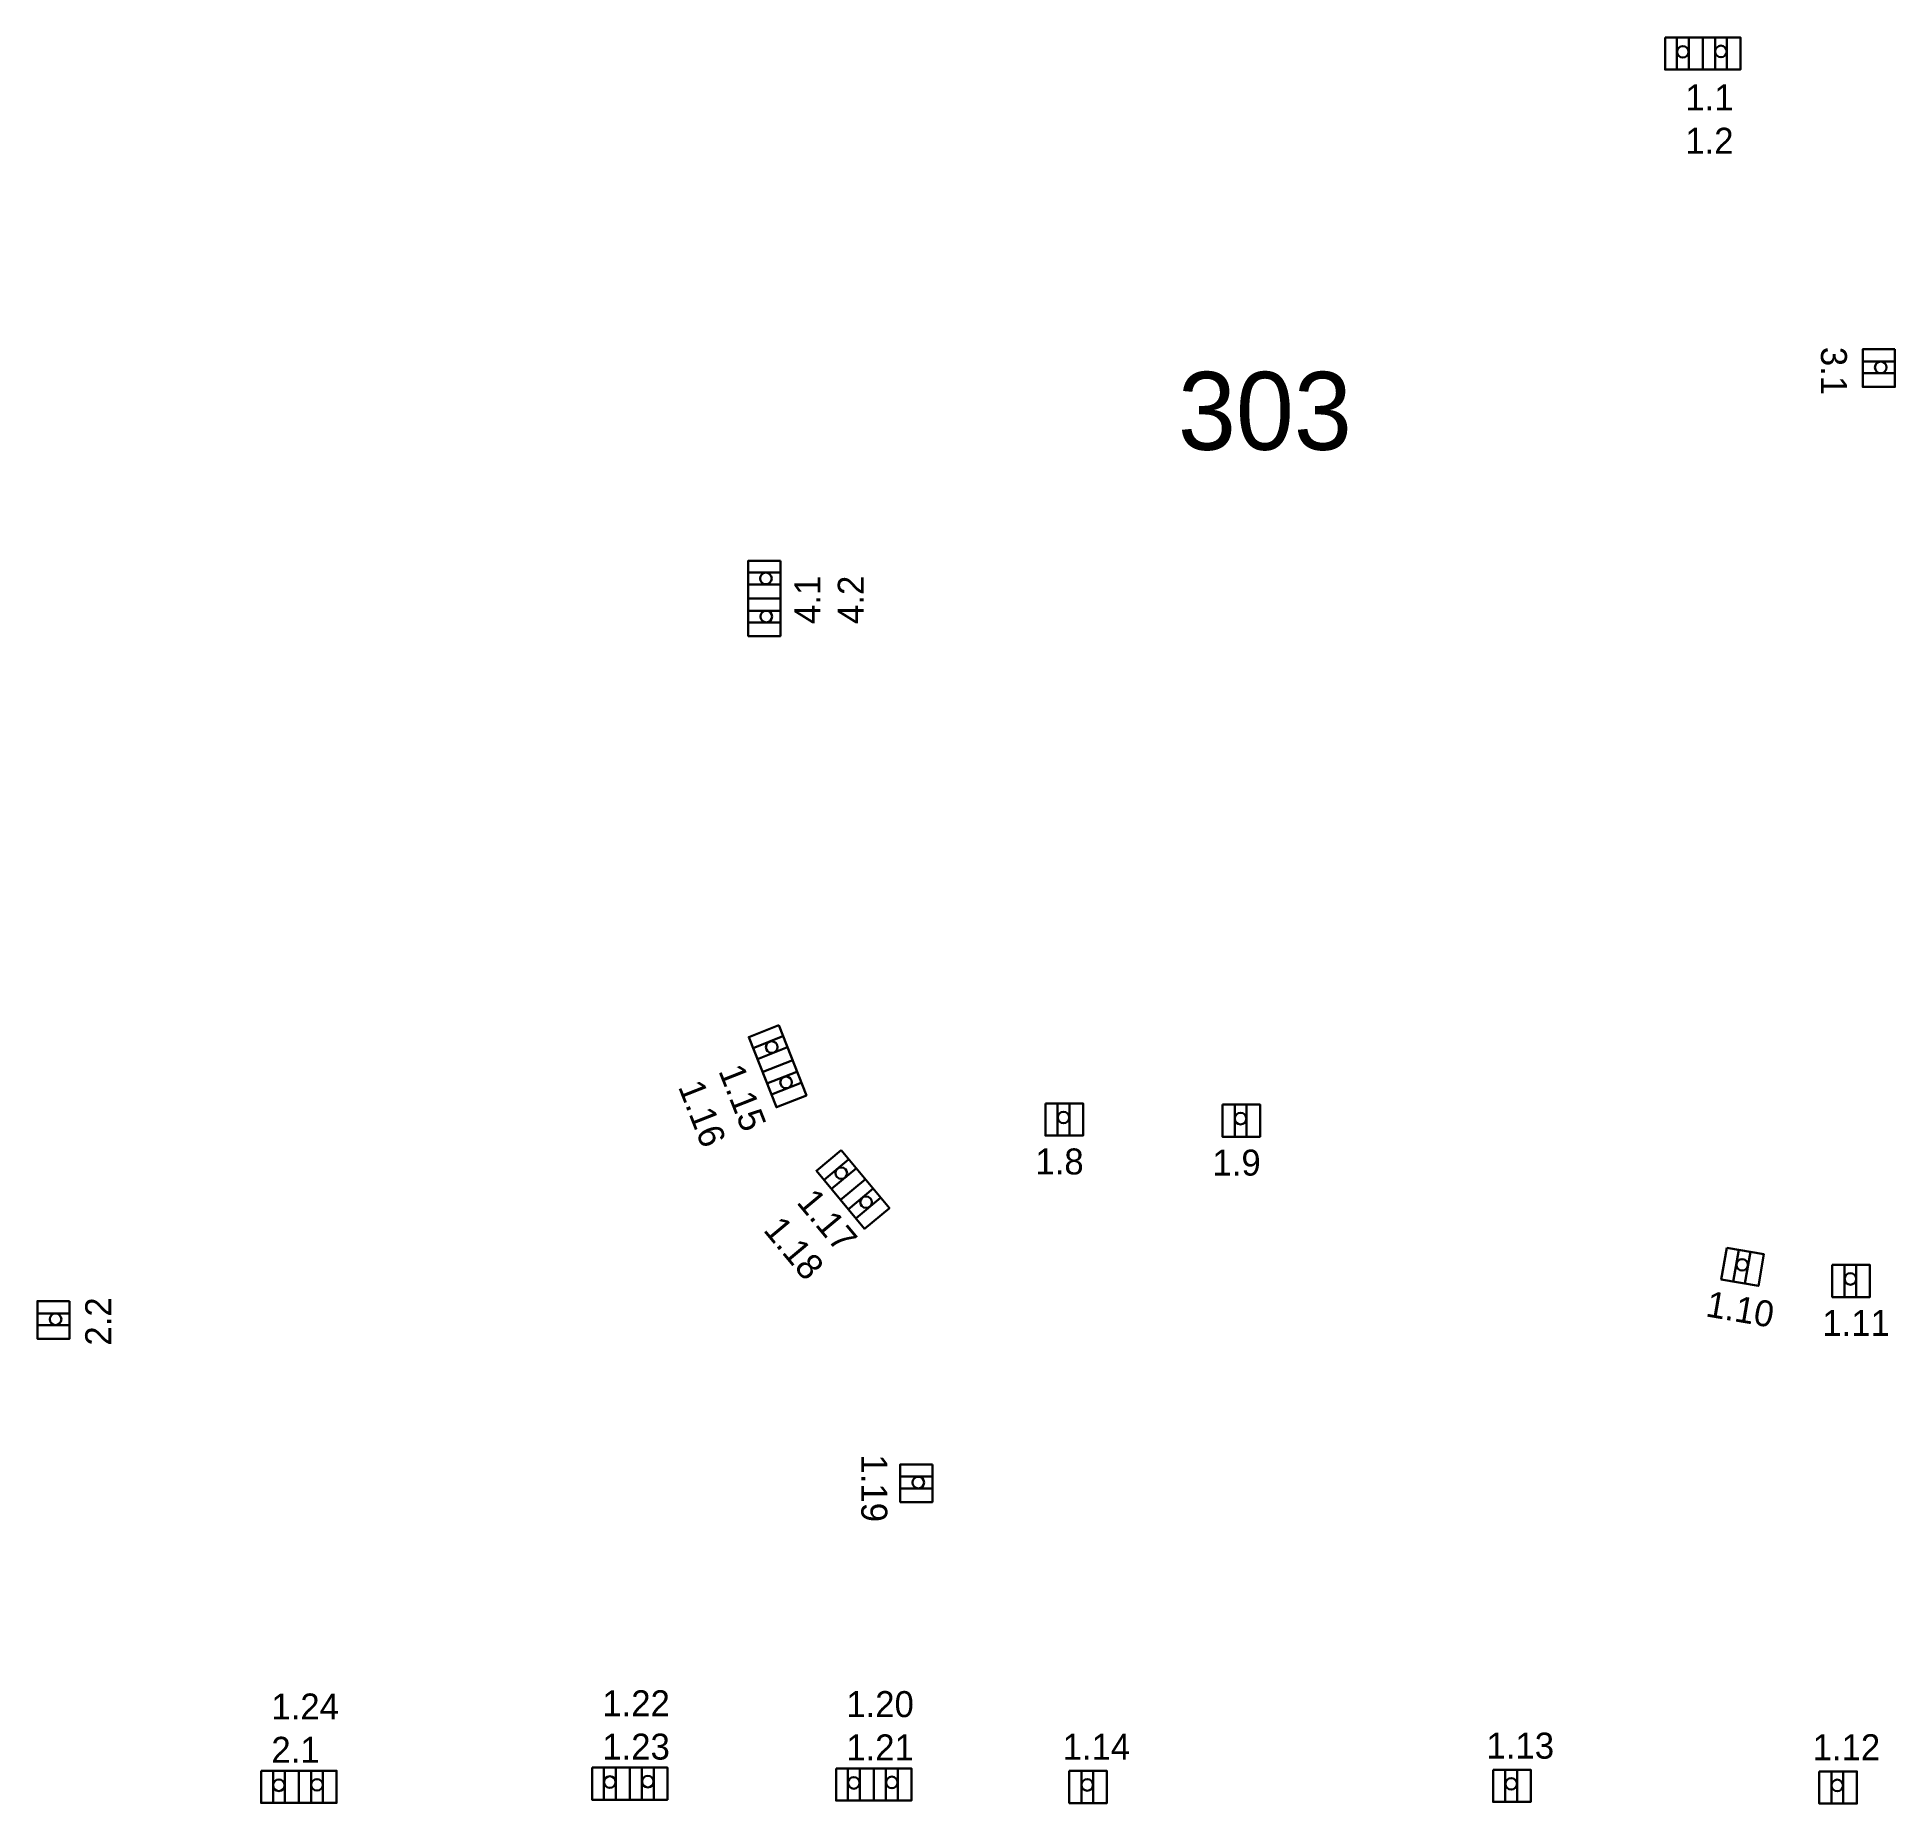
# Model space of a CAD drawing. Extents: x 43296 to 44090, y 40695 to 45985.
# Drawn here: x 44018.9 to 44090.4, y 40695.3 to 40763.3 of the extents above; entities that cross this region are included whole.
import ezdxf

# ---------------------------------------------------------------- set-up
doc = ezdxf.new("R2010")
doc.units = 0
doc.layers.add('ИИ_геология', color=4, linetype='Continuous', lineweight=30)

msp = doc.modelspace()

# ---------------------------------------------------------------- texts
at = {"attachment_point": 1}
for s, insert, char_height in [('1.1\\P1.2', (44082.319, 40761.431), 1), ('303', (44062.792, 40750.368), 3), ('1.8', (44057.304, 40720.476), 1), ('1.9', (44064.12, 40720.432), 1), ('1.11', (44087.592, 40714.259), 1), ('1.24\\P2.1', (44027.896, 40699.498), 1), ('1.22\\P1.23', (44040.632, 40699.621), 1), ('1.20\\P1.21', (44050.024, 40699.59), 1), ('1.14', (44058.35, 40697.949), 1), ('1.13', (44074.668, 40697.991), 1), ('1.12', (44087.22, 40697.93), 1)]:
    msp.add_mtext_dynamic_manual_height_columns(s, width=9.84131, gutter_width=12.5, heights=[48.006], dxfattribs=dict(at, insert=insert, char_height=char_height)).dxf.set("width", 45.18486)
at = {"char_height": 1, "attachment_point": 1}
for s, insert, rotation in [('3.1', (44088.543, 40751.331), 270), ('4.1\\P4.2', (44048.031, 40740.665), 90), ('1.15\\P1.16', (44046.022, 40723.833), 291.51399), ('1.17\\P1.18', (44048.847, 40719.033), 309.82445), ('1.10', (44083.24, 40715.006), 350.18134), ('2.2', (44020.73, 40712.888), 90), ('1.19', (44051.604, 40708.7), 270)]:
    msp.add_mtext_dynamic_manual_height_columns(s, width=9.84131, gutter_width=12.5, heights=[48.006], dxfattribs=dict(at, insert=insert, rotation=rotation)).dxf.set("width", 45.18486)

# ---------------------------------------------------------------- linework, layer by layer
at = {"layer": 'ИИ_геология', "color": 0, "ltscale": 100}
for points in [[(44081.543, 40763.244), (44084.445, 40763.244), (44084.445, 40762.006), (44081.543, 40762.006)], [(44090.387, 40751.24), (44090.387, 40749.789), (44089.149, 40749.789), (44089.149, 40751.24)], [(44047.489, 40743.1), (44047.489, 40740.198), (44046.251, 40740.198), (44046.251, 40743.1)], [(44047.424, 40725.22), (44048.489, 40722.52), (44047.337, 40722.066), (44046.273, 40724.766)], [(44057.688, 40722.213), (44059.139, 40722.213), (44059.139, 40720.975), (44057.688, 40720.975)], [(44064.504, 40722.168), (44065.955, 40722.168), (44065.955, 40720.93), (44064.504, 40720.93)], [(44049.825, 40720.408), (44051.683, 40718.18), (44050.733, 40717.387), (44048.874, 40719.616)], [(44083.914, 40716.652), (44085.344, 40716.404), (44085.133, 40715.184), (44083.703, 40715.432)], [(44087.976, 40715.996), (44089.427, 40715.996), (44089.427, 40714.758), (44087.976, 40714.758)], [(44020.131, 40714.601), (44020.131, 40713.15), (44018.893, 40713.15), (44018.893, 40714.601)], [(44053.34, 40708.316), (44053.34, 40706.865), (44052.102, 40706.865), (44052.102, 40708.316)], [(44027.502, 40696.525), (44030.404, 40696.525), (44030.404, 40695.287), (44027.502, 40695.287)], [(44040.239, 40696.647), (44043.141, 40696.647), (44043.141, 40695.41), (44040.239, 40695.41)], [(44049.63, 40696.617), (44052.532, 40696.617), (44052.532, 40695.379), (44049.63, 40695.379)], [(44058.605, 40696.521), (44060.056, 40696.521), (44060.056, 40695.283), (44058.605, 40695.283)], [(44074.922, 40696.563), (44076.373, 40696.563), (44076.373, 40695.325), (44074.922, 40695.325)], [(44087.475, 40696.501), (44088.926, 40696.501), (44088.926, 40695.264), (44087.475, 40695.264)]]:
    msp.add_lwpolyline(points, close=True, dxfattribs=at)
at = {"layer": 'ИИ_геология', "color": 242, "ltscale": 100}
for points in [[(44082, 40763.239), (44082, 40762.01)], [(44082.455, 40763.252), (44082.455, 40762.009)], [(44083.466, 40763.242), (44083.466, 40761.994)], [(44083.921, 40763.242), (44083.921, 40762.012)], [(44090.385, 40750.769), (44089.137, 40750.769)], [(44090.385, 40750.314), (44089.155, 40750.314)], [(44047.484, 40742.643), (44046.255, 40742.643)], [(44047.497, 40742.188), (44046.254, 40742.188)], [(44047.488, 40741.177), (44046.239, 40741.177)], [(44047.488, 40740.722), (44046.257, 40740.722)], [(44047.587, 40724.793), (44046.444, 40724.342)], [(44047.766, 40724.375), (44046.61, 40723.919)], [(44048.128, 40723.431), (44046.966, 40722.973)], [(44048.295, 40723.008), (44047.15, 40722.556)], [(44058.16, 40722.211), (44058.16, 40720.962)], [(44058.614, 40722.211), (44058.614, 40720.98)], [(44064.976, 40722.167), (44064.976, 40720.918)], [(44065.43, 40722.167), (44065.43, 40720.936)], [(44050.113, 40720.054), (44049.17, 40719.267)], [(44050.415, 40719.713), (44049.46, 40718.917)], [(44051.055, 40718.931), (44050.096, 40718.131)], [(44051.346, 40718.582), (44050.401, 40717.793)], [(44084.379, 40716.569), (44084.166, 40715.339)], [(44084.827, 40716.492), (44084.617, 40715.279)], [(44088.448, 40715.994), (44088.448, 40714.745)], [(44088.902, 40715.994), (44088.902, 40714.763)], [(44020.129, 40714.129), (44018.88, 40714.129)], [(44020.129, 40713.675), (44018.898, 40713.675)], [(44053.338, 40707.845), (44052.09, 40707.845)], [(44053.338, 40707.39), (44052.108, 40707.39)], [(44027.959, 40696.519), (44027.959, 40695.291)], [(44028.414, 40696.532), (44028.414, 40695.29)], [(44029.425, 40696.523), (44029.425, 40695.274)], [(44029.879, 40696.523), (44029.879, 40695.292)], [(44040.696, 40696.642), (44040.696, 40695.413)], [(44041.15, 40696.655), (44041.15, 40695.412)], [(44042.161, 40696.646), (44042.161, 40695.397)], [(44042.616, 40696.646), (44042.616, 40695.415)], [(44050.087, 40696.611), (44050.087, 40695.383)], [(44050.542, 40696.625), (44050.542, 40695.382)], [(44051.553, 40696.615), (44051.553, 40695.366)], [(44052.008, 40696.615), (44052.008, 40695.384)], [(44059.076, 40696.519), (44059.076, 40695.27)], [(44059.531, 40696.519), (44059.531, 40695.289)], [(44075.393, 40696.561), (44075.393, 40695.312)], [(44075.848, 40696.561), (44075.848, 40695.33)], [(44087.946, 40696.5), (44087.946, 40695.251)], [(44088.401, 40696.5), (44088.401, 40695.269)]]:
    msp.add_lwpolyline(points, dxfattribs=at)
at = {"layer": 'ИИ_геология', "color": 0, "ltscale": 100}
for points in [[(44082.994, 40763.25), (44082.994, 40761.986)], [(44047.495, 40741.649), (44046.231, 40741.649)], [(44047.962, 40723.872), (44046.786, 40723.409)], [(44050.759, 40719.298), (44049.788, 40718.489)], [(44028.953, 40696.531), (44028.953, 40695.267)], [(44041.69, 40696.654), (44041.69, 40695.39)], [(44051.081, 40696.623), (44051.081, 40695.359)]]:
    msp.add_lwpolyline(points, dxfattribs=at)
at = {"layer": 'ИИ_геология', "color": 242, "ltscale": 100}
for centre in [(44082.226, 40762.686), (44083.693, 40762.702), (44089.845, 40750.542), (44046.931, 40742.417), (44046.947, 40740.95), (44047.155, 40724.379), (44047.708, 40723.021), (44058.387, 40721.67), (44065.203, 40721.626), (44049.834, 40719.526), (44050.785, 40718.41), (44084.51, 40715.998), (44088.675, 40715.453), (44019.588, 40713.902), (44052.798, 40707.618), (44028.185, 40695.966), (44029.652, 40695.982), (44040.922, 40696.089), (44042.388, 40696.105), (44050.313, 40696.058), (44051.78, 40696.074), (44059.303, 40695.979), (44075.62, 40696.02), (44088.173, 40695.959)]:
    msp.add_circle(centre, 0.223, dxfattribs=at)

msp.set_redraw_order([(e.dxf.handle, doc.entitydb.next_handle()) for e in msp.query("TEXT MTEXT ATTDEF DIMENSION ARC_DIMENSION")])  # texts and dimensions are drawn at this point

doc.saveas('drawing.dxf')
